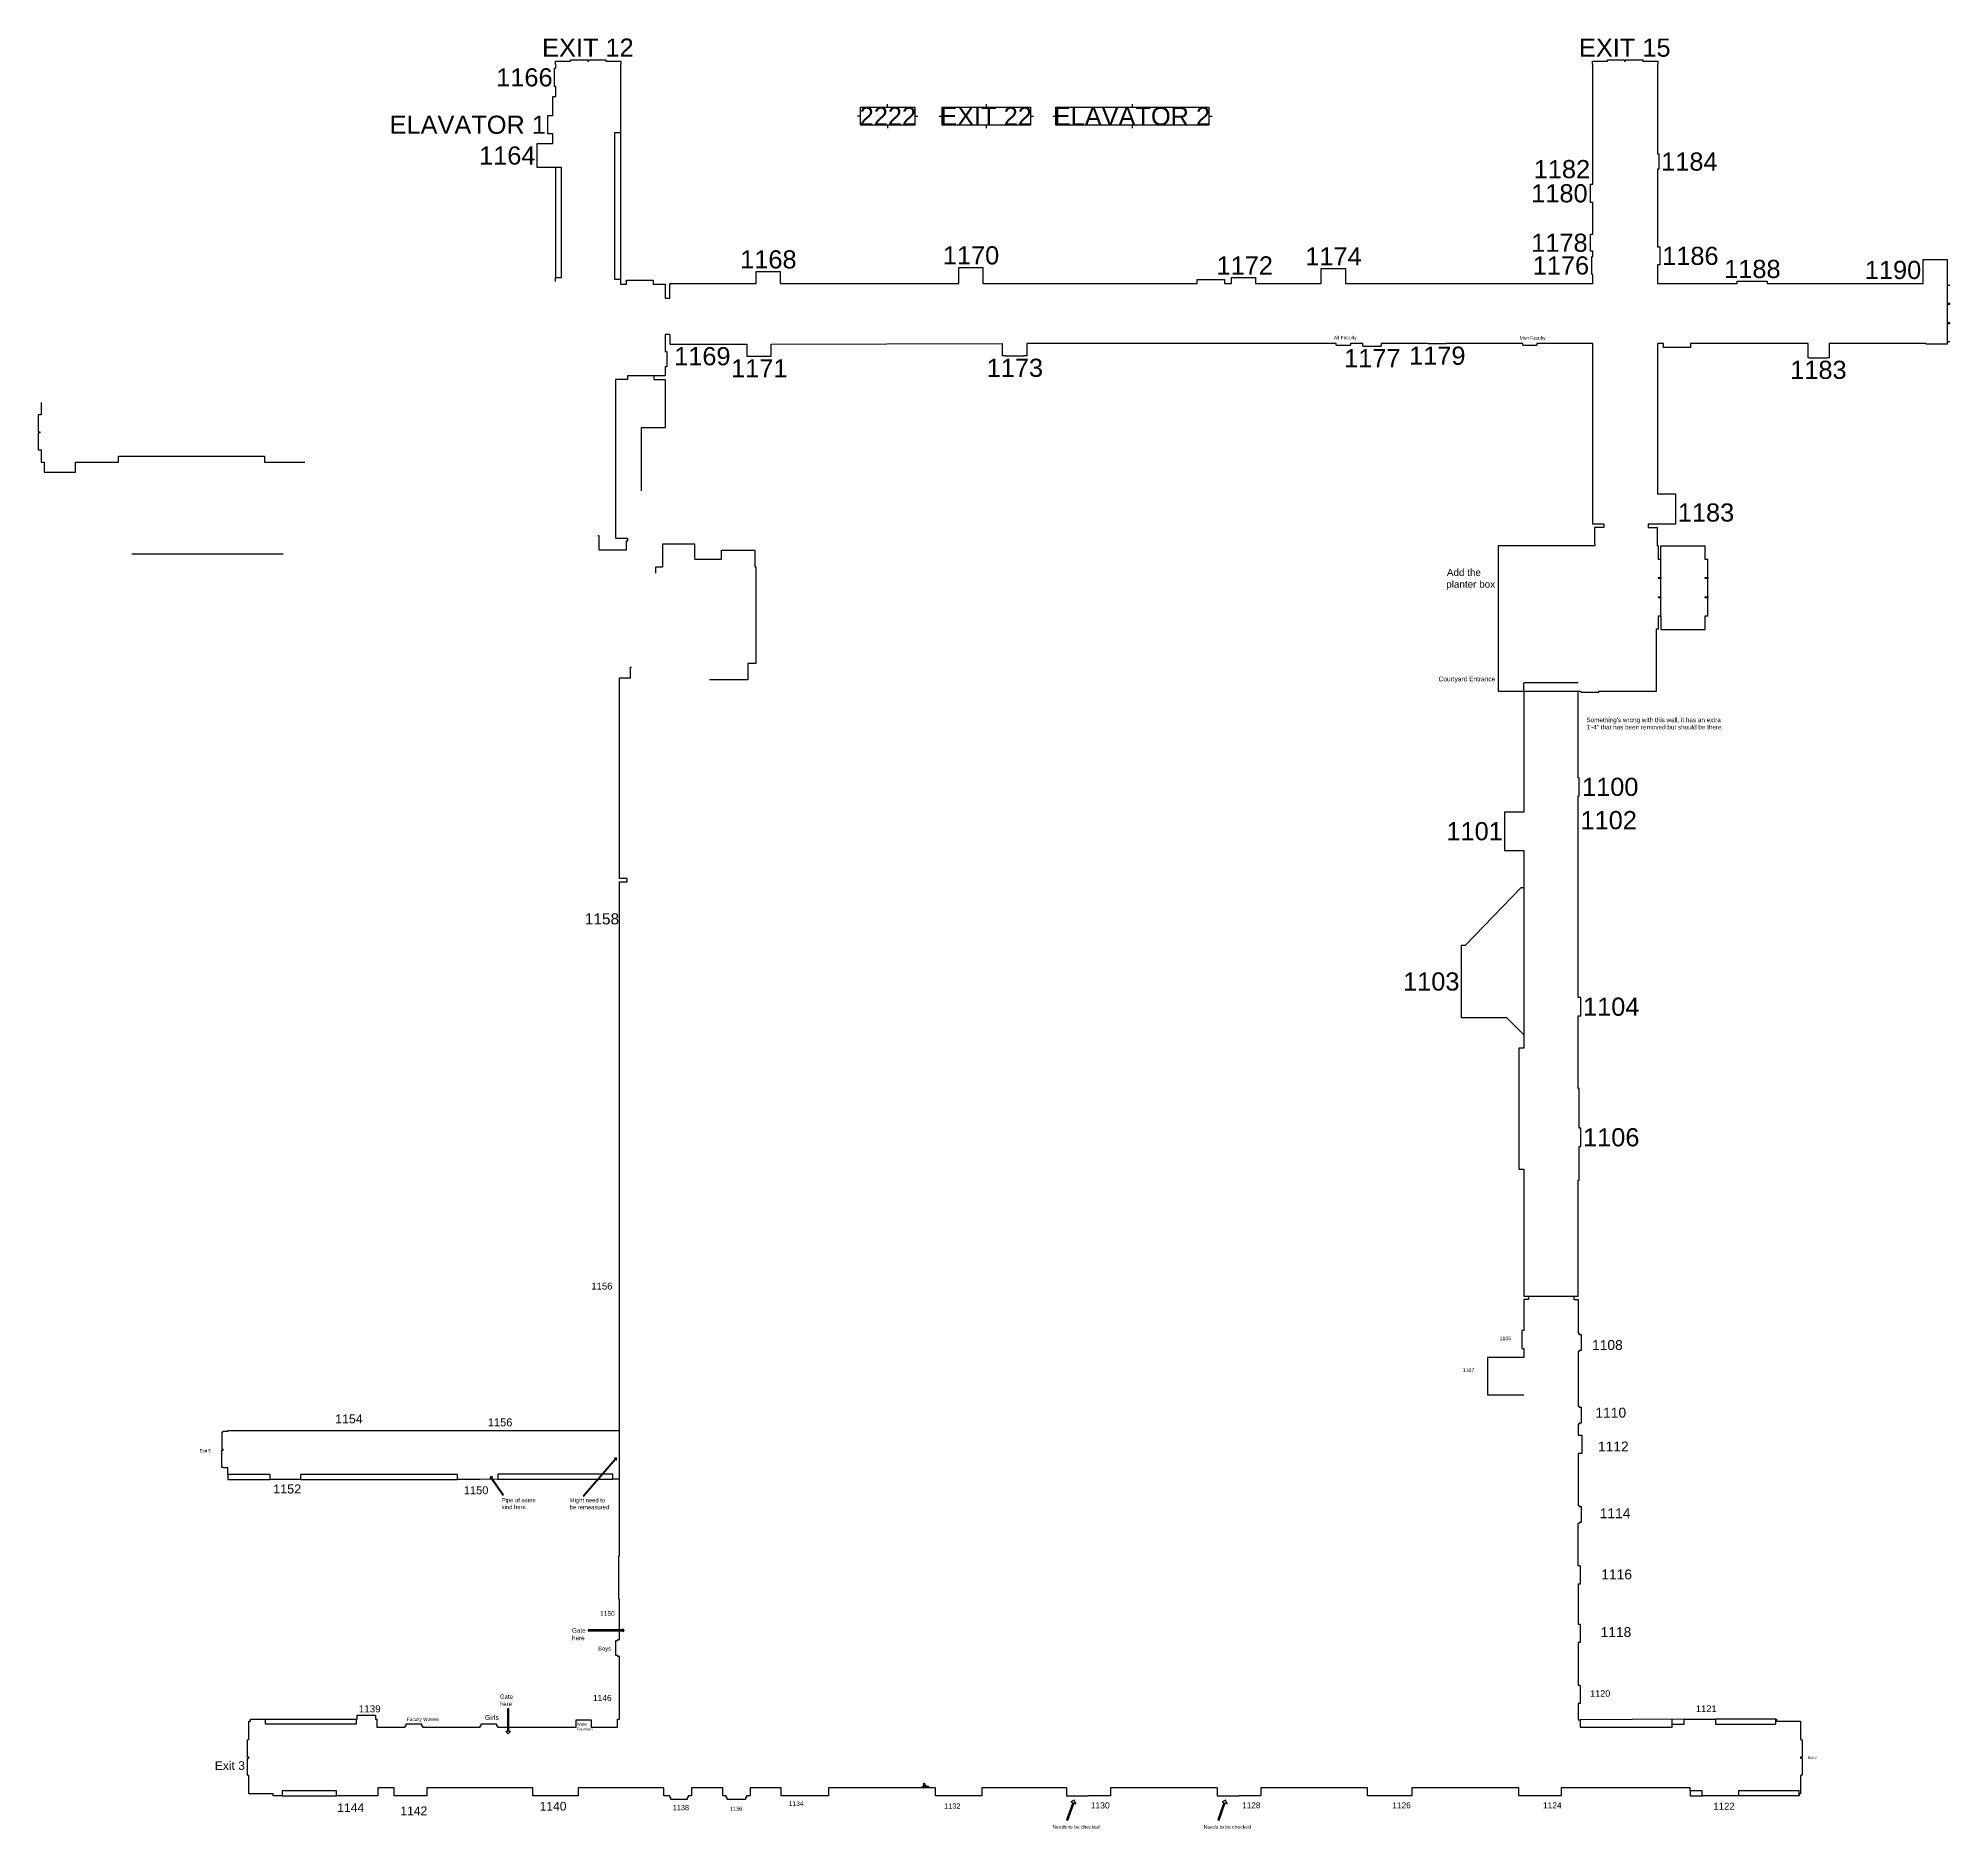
# Model space of a CAD drawing. Header units: inches. Extents: x 0 to 13986, y 0 to 7251.
# Drawn here: x 10194 to 13986, y 1372 to 4923 of the extents above; entities that cross this region are included whole.
import ezdxf

# ---------------------------------------------------------------- set-up
doc = ezdxf.new("R2010")
doc.units = ezdxf.units.IN
doc.header["$MEASUREMENT"] = 0
doc.layers.add('_Annotations', color=1, linetype='Continuous', lineweight=25)
doc.layers.add('Rooms', color=3, linetype='Continuous')
doc.styles.get("Standard").update_dxf_attribs({"font": 'arial.ttf'})
doc.styles.add('Standard 360', font='arial.ttf')

msp = doc.modelspace()

# ---------------------------------------------------------------- texts
at = {"layer": 'Rooms'}
for s, height, p in [('EXIT 12', 36, (11193.5, 4886)), ('EXIT 15', 36, (13250.5, 4886)), ('1166', 36, (11102.5, 4827)), ('2222', 36, (11823.5, 4750)), ('EXIT 22', 36, (11983.5, 4750)), ('ELAVATOR 2', 36, (12208.5, 4750)), ('ELAVATOR 1', 36, (10891, 4733)), ('1164', 36, (11068.5, 4672)), ('1182', 36, (13160.7, 4645)), ('1184', 36, (13413.5, 4660)), ('1180', 36, (13155.7, 4597)), ('1178', 36, (13155.7, 4499)), ('1168', 36, (11586.5, 4466)), ('1170', 36, (11988.5, 4474)), ('1172', 36, (12531.5, 4454)), ('1174', 36, (12707.5, 4472)), ('1176', 36, (13158.7, 4454)), ('1186', 36, (13415.5, 4473)), ('1188', 36, (13538.5, 4447)), ('1190', 36, (13817.5, 4445)), ('1169', 36, (11455.5, 4274)), ('1171', 36, (11568.5, 4250)), ('1173', 36, (12075.5, 4251)), ('1177', 36, (12784.5, 4270)), ('1179', 36, (12913.5, 4275)), ('1183', 36, (13669.5, 4247)), ('1183', 36, (13446.5, 3964)), ("Something's wrong with this wall, it has an extra ", 9, (13265.2, 3566.2)), ('1\'-4" that has been removed but should be there.', 9, (13265.2, 3551.8)), ('1100', 36, (13256.5, 3420)), ('1102', 36, (13253.5, 3354)), ('1101', 36, (12987.5, 3332)), ('1103', 36, (12901.5, 3034)), ('1104', 36, (13258.5, 2984)), ('1106', 36, (13258.5, 2725))]:
    msp.add_text(s, height=height, dxfattribs=at).set_placement(p)
at = {"layer": 'Rooms', "style": 'Standard 360'}
for s, height, p in [('All Faculty', 7.032, (12764, 4325.3)), ('Men Faculty', 6.737, (13132.8, 4324.7))]:
    msp.add_text(s, height=height, dxfattribs=at).set_placement(p)
at = {"layer": 'Rooms', "color": 1, "style": 'Standard 360'}
for s, height, p in [('Add the', 14.03, (12988.4, 3856.2)), ('planter box', 14.032, (12987.1, 3832.8)), ('Courtyard Entrance', 9.286, (12971.9, 3647.3))]:
    msp.add_text(s, height=height, dxfattribs=at).set_placement(p)
at = {"layer": 'Rooms', "attachment_point": 1, "style": 'Standard 360'}
for s, insert, char_height in [('1158', (11278.1, 3187.2), 21.98), ('1156', (11291.1, 2454.6), 13.52), ('1105', (13093, 2347.9), 7.35), ('1108', (13276.4, 2340.9), 19.58), ('1107', (13019.9, 2284.9), 7.35), ('1110', (13283.1, 2206.7), 19.58), ('1154', (10783.1, 2193.3), 17.54), ('1156', (11085.9, 2185.5), 15.68), ('Exit 5', (10514.1, 2124.5), 6.36), ('1112', (13288.2, 2139.6), 19.58), ('1152', (10660.1, 2054.5), 17.87), ('1150', (11038.3, 2050.8), 15.68), ('1114', (13291.7, 2007.2), 19.58), ('1116', (13294.8, 1885.9), 19.58), ('1150', (11308.7, 1803.4), 9.32), ('1118', (13293.4, 1771.6), 19.58), ('Boys', (11304.8, 1733.1), 8.2), ('1146', (11294.5, 1637.2), 11.9), ('1120', (13272.5, 1646.5), 12.89), ('1139', (10829.9, 1616.5), 13.96), ('Girls', (11080.2, 1597.2), 9.63), ('1121', (13482.2, 1616.5), 13.33), ('Faculty Women', (10925.7, 1592.1), 6.532), ('Exit 3', (10544.1, 1505.6), 17.16), ('Exit 2', (13704.4, 1515.5), 5.13), ('1144', (10787.1, 1421.9), 17.16), ('1142', (10912.4, 1415.8), 17.16), ('1140', (11188.6, 1425), 17.16), ('1138', (11452.8, 1418.9), 10.38), ('1136', (11565.6, 1415.4), 8.05), ('1134', (11682.8, 1426.3), 9.47), ('1132', (11990.9, 1421.9), 10.48), ('1130', (12281.8, 1424.1), 12.14), ('1128', (12582.5, 1424.1), 11.59), ('1126', (12880.1, 1424.1), 11.81), ('1124', (13179.1, 1424.1), 11.85), ('1122', (13517, 1423.3), 13.63), ('Needs to be checked', (12206.1, 1378.9), 7.12), ('Needs to be checked', (12506.1, 1378.9), 7.12)]:
    msp.add_mtext(s, dxfattribs=dict(at, insert=insert, char_height=char_height))
at = {"layer": 'Rooms', "color": 1, "attachment_point": 1, "style": 'Standard 360'}
for s, insert, char_height in [('Pipe of some\\Pkind here.', (11113.6, 2027.5), 8.247), ('Gate\\Phere', (11252.9, 1769.5), 8.96), ('Gate\\Phere', (11109.7, 1638), 8.61), ('Water\\PFountain', (11262.5, 1581.9), 5.7)]:
    msp.add_mtext(s, dxfattribs=dict(at, insert=insert, char_height=char_height))
at = {"layer": 'Rooms', "color": 2, "insert": (11248.4, 2027.3), "char_height": 8.298, "attachment_point": 1, "style": 'Standard 360'}
msp.add_mtext('Might need to\\Pbe remeasured. ', dxfattribs=at)

# ---------------------------------------------------------------- linework, layer by layer
at = {"layer": '_Annotations'}
for p, q in [((13981, 4433), (13981, 4397)), ((13981, 4395), (13981, 4359)), ((13981, 4357), (13981, 4321))]:
    msp.add_line(p, q, dxfattribs=at)
at = {"layer": '_Annotations', "color": 3}
for p, q in [((13981, 4397), (13981, 4395)), ((13981, 4359), (13981, 4357))]:
    msp.add_line(p, q, dxfattribs=at)
at = {"layer": 'Rooms', "color": 1}
for p, q in [((11218, 4827), (11218, 4863)), ((11250, 4880), (11284, 4880)), ((11286, 4880), (11320, 4880)), ((13307, 4880), (13341, 4880)), ((13343, 4880), (13377, 4880)), ((11205, 4733), (11205, 4769)), ((11205, 4769), (11215, 4769)), ((11184, 4672), (11184, 4708)), ((11215, 4733), (11205, 4733)), ((11337, 4735), (11337, 4445)), ((11349, 4735), (11337, 4735)), ((11232, 4666), (11220, 4666)), ((11232, 4448), (11232, 4666)), ((13278, 4645), (13278, 4681)), ((13409, 4693), (13409, 4663)), ((13273, 4597), (13273, 4633)), ((13273, 4500), (13273, 4534)), ((13276, 4454), (13276, 4490)), ((13411, 4509), (13411, 4473)), ((13933, 4445), (13933, 4481)), ((11220, 4448), (11232, 4448)), ((11337, 4445), (11349, 4445)), ((11624, 4460), (11660, 4460)), ((12026, 4468), (12062, 4468)), ((12569, 4448), (12605, 4448)), ((12745, 4466), (12781, 4466)), ((13564, 4441), (13624, 4441)), ((11499, 4316), (11523, 4316)), ((11606, 4292), (11642, 4292)), ((12113, 4293), (12149, 4293)), ((12769, 4314), (12797, 4314)), ((12822, 4312), (12858, 4312)), ((12951, 4317), (12987, 4317)), ((13139, 4314), (13167, 4314)), ((13707, 4289), (13743, 4289)), ((13442, 4000), (13442, 3964)), ((13413, 3853), (13413, 3889)), ((13506, 3853), (13506, 3889)), ((13413, 3815), (13413, 3851)), ((13506, 3815), (13506, 3851)), ((13413, 3777), (13413, 3813)), ((13506, 3777), (13506, 3813)), ((13090, 3669), (13090, 3633)), ((13254, 3626), (13290, 3626)), ((13251, 3420), (13251, 3456)), ((13103, 3386), (13103, 3350)), ((13249, 3360), (13249, 3384)), ((13103, 3350), (13103, 3314)), ((11347, 3169.4), (11347, 3205.4)), ((13017.1, 3052), (13017.1, 3088)), ((13017.1, 3016), (13017.1, 3052)), ((13254, 2984), (13254, 3020)), ((13254, 2725), (13254, 2761)), ((11347, 2428.4), (11347, 2464.4)), ((13150, 2428), (13240, 2428)), ((13255, 2352), (13255, 2320)), ((13069, 2296), (13069, 2260)), ((13255, 2208), (13255, 2176)), ((10558, 2158.4), (10558, 2124.4)), ((10774, 2161.4), (10810, 2161.4)), ((11096, 2161.4), (11132, 2161.4)), ((13256, 2152), (13256, 2116)), ((10558, 2088.4), (10558, 2122.4)), ((10704, 2064.4), (10668, 2064.4)), ((11070, 2064.5), (11034, 2064.5)), ((13255, 2011), (13255, 1979)), ((13253, 1893), (13253, 1857)), ((11347, 1780), (11347, 1816)), ((11340, 1715), (11340, 1745)), ((13253, 1777), (13253, 1741)), ((11347, 1615), (11347, 1651)), ((13253, 1656), (13253, 1620)), ((10827, 1597), (10863, 1597)), ((10924, 1580), (10954, 1580)), ((11073, 1580), (11103, 1580)), ((13253, 1588), (13253, 1573)), ((13253, 1573), (13435, 1573)), ((13435, 1573), (13435, 1589)), ((13435, 1579), (13459, 1579)), ((13459, 1579), (13459, 1589)), ((13478, 1589), (13514, 1589)), ((13521, 1589), (13521, 1579)), ((13521, 1579), (13641, 1579)), ((13641, 1585), (13641, 1589)), ((13641, 1579), (13641, 1585)), ((10609, 1514), (10609, 1548)), ((13693, 1548), (13693, 1514)), ((10609, 1478), (10609, 1512)), ((13693, 1512), (13693, 1478)), ((11951, 1459), (11952, 1459)), ((11951, 1456), (11954, 1456)), ((13495, 1447), (13471, 1447)), ((13495, 1437), (13495, 1447)), ((13687, 1447), (13567, 1447)), ((13567, 1447), (13567, 1437)), ((13687, 1437), (13687, 1447)), ((10827, 1437), (10791, 1437)), ((10944, 1437), (10908, 1437)), ((11221, 1437), (11185, 1437)), ((11481, 1430), (11449, 1430)), ((11597, 1430), (11561, 1430)), ((11713, 1437), (11677, 1437)), ((12022, 1437), (11986, 1437)), ((12313, 1437), (12277, 1437)), ((12611, 1437), (12575, 1437)), ((12911, 1437), (12875, 1437)), ((13210, 1437), (13174, 1437)), ((13551, 1437), (13515, 1437))]:
    msp.add_line(p, q, dxfattribs=at)
at = {"layer": 'Rooms'}
for p, q in [((11218, 4863), (11221, 4863)), ((11220, 4871), (11220, 4877)), ((11220, 4877), (11250, 4877)), ((11221, 4871), (11220, 4871)), ((11221, 4863), (11221, 4871)), ((11250, 4877), (11250, 4880)), ((11284, 4880), (11284, 4877)), ((11284, 4877), (11286, 4877)), ((11286, 4877), (11286, 4880)), ((11286, 4877), (11286, 4877)), ((11320, 4880), (11320, 4877)), ((11320, 4877), (11350, 4877)), ((11350, 4871), (11349, 4871)), ((11349, 4871), (11349, 4735)), ((11350, 4877), (11350, 4871)), ((13277, 4871), (13277, 4877)), ((13277, 4877), (13307, 4877)), ((13278, 4871), (13277, 4871)), ((13278, 4681), (13278, 4871)), ((13307, 4877), (13307, 4880)), ((13341, 4880), (13341, 4877)), ((13341, 4877), (13343, 4877)), ((13343, 4877), (13343, 4880)), ((13343, 4877), (13343, 4877)), ((13377, 4880), (13377, 4877)), ((13377, 4877), (13407, 4877)), ((13406, 4871), (13406, 4693)), ((13407, 4871), (13406, 4871)), ((13407, 4877), (13407, 4871)), ((11221, 4827), (11218, 4827)), ((11221, 4807), (11221, 4827)), ((11215, 4769), (11215, 4807)), ((11215, 4807), (11221, 4807)), ((11825, 4750), (11825, 4786)), ((11825, 4786), (11933, 4786)), ((11879, 4786), (11879, 4792)), ((11933, 4786), (11933, 4750)), ((11987.5, 4750), (11987.5, 4786)), ((11987.5, 4786), (12162.5, 4786)), ((12075, 4786), (12075, 4792)), ((12162.5, 4786), (12162.5, 4750)), ((12212.5, 4750), (12212.5, 4786)), ((12212.5, 4786), (12516.5, 4786)), ((12364.5, 4786), (12364.5, 4792)), ((12516.5, 4786), (12516.5, 4750)), ((11825, 4768), (11819, 4768)), ((11933, 4750), (11825, 4750)), ((11879, 4750), (11879, 4744)), ((11933, 4768), (11939, 4768)), ((11981.5, 4768), (11987.5, 4768)), ((12162.5, 4750), (11987.5, 4750)), ((12075, 4744), (12075, 4750)), ((12162.5, 4768), (12168.5, 4768)), ((12206.5, 4768), (12212.5, 4768)), ((12516.5, 4750), (12212.5, 4750)), ((12364.5, 4744), (12364.5, 4750)), ((12516.5, 4768), (12522.5, 4768)), ((11184, 4708), (11184, 4714)), ((11184, 4714), (11215, 4714)), ((11215, 4714), (11215, 4733)), ((11349, 4735), (11349, 4445)), ((11184, 4666), (11184, 4672)), ((11220, 4666), (11184, 4666)), ((11184, 4666), (11184, 4666)), ((11220, 4666), (11220, 4448)), ((13406, 4693), (13409, 4693)), ((13273, 4633), (13278, 4633)), ((13278, 4633), (13278, 4645)), ((13409, 4663), (13406, 4663)), ((13406, 4663), (13406, 4509)), ((13278, 4597), (13273, 4597)), ((13278, 4534), (13278, 4597)), ((13273, 4534), (13278, 4534)), ((13278, 4500), (13273, 4500)), ((13276, 4490), (13278, 4490)), ((13278, 4490), (13278, 4500)), ((13406, 4509), (13411, 4509)), ((13933, 4481), (13933, 4484)), ((13933, 4484), (13981, 4484)), ((13981, 4484), (13981, 4433)), ((11220, 4440), (11220, 4448)), ((11349, 4445), (11349, 4435)), ((11361, 4435), (11361, 4443)), ((11361, 4443), (11414, 4443)), ((11414, 4443), (11414, 4435)), ((11618, 4436), (11618, 4460)), ((11618, 4460), (11624, 4460)), ((11660, 4460), (11666, 4460)), ((11666, 4460), (11666, 4436)), ((12020, 4436), (12020, 4468)), ((12020, 4468), (12026, 4468)), ((12062, 4468), (12068, 4468)), ((12068, 4468), (12068, 4436)), ((12493, 4436), (12493, 4444)), ((12493, 4444), (12547, 4444)), ((12547, 4444), (12547, 4436)), ((12561, 4436), (12561, 4448)), ((12561, 4448), (12569, 4448)), ((12605, 4448), (12609, 4448)), ((12609, 4448), (12609, 4436)), ((12739, 4436), (12739, 4466)), ((12739, 4466), (12745, 4466)), ((12781, 4466), (12787, 4466)), ((12787, 4466), (12787, 4436)), ((13278, 4454), (13276, 4454)), ((13278, 4436), (13278, 4454)), ((13411, 4473), (13406, 4473)), ((13406, 4473), (13406, 4436)), ((13564, 4436), (13564, 4441)), ((13564, 4441), (13564, 4441)), ((13624, 4441), (13624, 4436)), ((13933, 4436), (13933, 4445)), ((11349, 4435), (11361, 4435)), ((11414, 4435), (11438, 4435)), ((11438, 4435), (11438, 4407)), ((11438, 4407), (11447, 4407)), ((11447, 4407), (11447, 4436)), ((11447, 4436), (11618, 4436)), ((11666, 4436), (12020, 4436)), ((12068, 4436), (12493, 4436)), ((12547, 4436), (12561, 4436)), ((12609, 4436), (12739, 4436)), ((12787, 4436), (13278, 4436)), ((13406, 4436), (13564, 4436)), ((13624, 4436), (13933, 4436)), ((13981, 4433), (13986, 4433)), ((13981, 4397), (13986, 4397)), ((13981, 4395), (13986, 4395)), ((13986, 4395), (13986, 4397)), ((11447, 4335), (11438, 4335)), ((11438, 4335), (11438, 4301)), ((11447, 4335), (11447, 4316)), ((13981, 4359), (13986, 4359)), ((13981, 4357), (13986, 4357)), ((13986, 4357), (13986, 4359)), ((11438, 4301), (11441, 4301)), ((11441, 4301), (11441, 4271)), ((11447, 4316), (11499, 4316)), ((11523, 4316), (11600, 4316)), ((11600, 4316), (11600, 4292)), ((11600, 4292), (11606, 4292)), ((11642, 4292), (11648, 4292)), ((11648, 4316), (12107, 4317)), ((11648, 4292), (11648, 4316)), ((12107, 4293), (12107, 4317)), ((12113, 4293), (12107, 4293)), ((12155, 4293), (12149, 4293)), ((12769, 4317), (12155, 4317)), ((12155, 4317), (12155, 4293)), ((12769, 4314), (12769, 4317)), ((12822, 4317), (12797, 4317)), ((12797, 4317), (12797, 4314)), ((12822, 4312), (12822, 4317)), ((12951, 4317), (12858, 4317)), ((12858, 4317), (12858, 4312)), ((13139, 4317), (12987, 4317)), ((13139, 4314), (13139, 4317)), ((13278, 4317), (13167, 4317)), ((13167, 4317), (13167, 4314)), ((13278, 3959), (13278, 4317)), ((13406, 4317), (13406, 4019)), ((13418, 4317), (13406, 4317)), ((13418, 4309), (13418, 4317)), ((13472, 4309), (13418, 4309)), ((13705, 4317), (13472, 4317)), ((13472, 4317), (13472, 4309)), ((13705, 4289), (13705, 4317)), ((13707, 4289), (13705, 4289)), ((13747, 4289), (13743, 4289)), ((13939, 4317), (13747, 4317)), ((13747, 4317), (13747, 4289)), ((13939, 4316), (13939, 4317)), ((13981, 4316), (13939, 4316)), ((13981, 4321), (13981, 4316)), ((13981, 4321), (13986, 4321)), ((11363, 4253), (11363, 4246)), ((11438, 4253), (11415, 4253)), ((11415, 4253), (11415, 4246)), ((11441, 4271), (11438, 4271)), ((11438, 4271), (11438, 4253)), ((11339, 4246), (11339, 3931)), ((11363, 4246), (11339, 4246)), ((11415, 4246), (11438, 4246)), ((11438, 4246), (11438, 4150)), ((10200, 4176), (10194, 4176)), ((10194, 4176), (10194, 4142)), ((10200, 4200), (10200, 4176)), ((10194, 4142), (10197, 4142)), ((10197, 4140), (10194, 4140)), ((10194, 4140), (10194, 4106)), ((10197, 4142), (10197, 4140)), ((11438, 4150), (11390, 4150)), ((11390, 4150), (11390, 4025)), ((10194, 4106), (10200, 4106)), ((10200, 4106), (10200, 4082)), ((10200, 4082), (10206, 4082)), ((10206, 4082), (10206, 4062)), ((10206, 4062), (10212, 4062)), ((10212, 4062), (10248, 4062)), ((10248, 4062), (10268, 4062)), ((10268, 4062), (10268, 4082)), ((10268, 4082), (10296, 4082)), ((10296, 4082), (10332, 4082)), ((10332, 4082), (10353, 4082)), ((10353, 4094), (10643, 4094)), ((10353, 4082), (10353, 4094)), ((10643, 4094), (10643, 4082)), ((10643, 4082), (10687, 4082)), ((10687, 4082), (10723, 4082)), ((13406, 4019), (13442, 4019)), ((13442, 4019), (13442, 4000)), ((13300, 3959), (13278, 3959)), ((13300, 3952), (13281, 3952)), ((13281, 3952), (13281, 3920)), ((13300, 3959), (13300, 3952)), ((13442, 3959), (13388, 3959)), ((13388, 3959), (13388, 3952)), ((13388, 3952), (13406, 3952)), ((13406, 3916), (13406, 3952)), ((13442, 3964), (13442, 3959)), ((11307, 3936), (11304, 3936)), ((11307, 3907), (11307, 3936)), ((11360, 3907), (11307, 3907)), ((11339, 3931), (11363, 3931)), ((11363, 3925), (11360, 3925)), ((11360, 3925), (11360, 3907)), ((11363, 3931), (11363, 3925)), ((11434.6, 3919.4), (11432.6, 3919.4)), ((11432.6, 3919.4), (11432.6, 3873.4)), ((11496.6, 3919.4), (11494.6, 3919.4)), ((11496.6, 3889.4), (11496.6, 3919.4)), ((11549.6, 3889.4), (11549.6, 3907.4)), ((11549.6, 3907.4), (11551.6, 3907.4)), ((11613.6, 3907.4), (11615.6, 3907.4)), ((11615.6, 3907.4), (11615.6, 3874.4)), ((13282, 3916), (13090, 3916)), ((13090, 3916), (13090, 3669)), ((13281, 3920), (13282, 3920)), ((13282, 3920), (13282, 3916)), ((13408, 3916), (13406, 3916)), ((13408, 3889), (13408, 3916)), ((13413, 3889), (13413, 3916)), ((13413, 3916), (13501, 3916)), ((13501, 3889), (13501, 3916)), ((10380, 3900), (10680, 3900)), ((11432.6, 3873.4), (11418.6, 3873.4)), ((11418.6, 3873.4), (11418.6, 3861.4)), ((11496.6, 3889.4), (11549.6, 3889.4)), ((11615.6, 3874.4), (11617.6, 3874.4)), ((11617.6, 3874.4), (11617.6, 3682.4)), ((13413, 3889), (13408, 3889)), ((13506, 3889), (13501, 3889)), ((13408, 3851), (13408, 3853)), ((13408, 3853), (13413, 3853)), ((13413, 3851), (13408, 3851)), ((13413, 3853), (13413, 3851)), ((13501, 3851), (13501, 3853)), ((13501, 3853), (13506, 3853)), ((13506, 3851), (13501, 3851)), ((13506, 3853), (13506, 3851)), ((13408, 3813), (13408, 3815)), ((13408, 3815), (13413, 3815)), ((13413, 3813), (13408, 3813)), ((13413, 3815), (13413, 3813)), ((13501, 3813), (13501, 3815)), ((13501, 3815), (13506, 3815)), ((13506, 3813), (13501, 3813)), ((13506, 3815), (13506, 3813)), ((13408, 3751), (13408, 3777)), ((13408, 3777), (13413, 3777)), ((13413, 3777), (13413, 3750)), ((13501, 3750), (13501, 3777)), ((13501, 3777), (13506, 3777)), ((13404, 3751), (13408, 3751)), ((13404, 3628), (13404, 3751)), ((13413, 3750), (13501, 3750)), ((11617.6, 3682.4), (11601.6, 3682.4)), ((11601.6, 3682.4), (11601.6, 3650.4)), ((11601.6, 3650.4), (11596.6, 3650.4)), ((13090, 3633), (13090, 3628)), ((13090, 3628), (13141, 3628)), ((13141, 3628), (13141, 3388)), ((13249, 3628), (13254, 3628)), ((13249, 3456), (13249, 3628)), ((13254, 3628), (13254, 3626)), ((13290, 3626), (13290, 3628)), ((13290, 3628), (13404, 3628)), ((13251, 3456), (13249, 3456)), ((13249, 3384), (13249, 3420)), ((13249, 3420), (13251, 3420)), ((13141, 3388), (13103, 3388)), ((13103, 3388), (13103, 3386)), ((13249, 3020), (13249, 3360)), ((13103, 3314), (13103, 3312)), ((13103, 3312), (13141, 3312)), ((13141, 3312), (13141, 3238)), ((13025.1, 3124), (13135, 3238)), ((13141, 3238), (13135, 3238)), ((11347, 2722.4), (11347, 3169.4)), ((13017.1, 3088), (13017.1, 3124)), ((13017.1, 3124), (13025.1, 3124)), ((13017.1, 2980), (13017.1, 3016)), ((13254, 3020), (13249, 3020)), ((13107.1, 2980), (13017.1, 2980)), ((13141, 2946), (13107.1, 2980)), ((13249, 2840), (13249, 2984)), ((13249, 2984), (13254, 2984)), ((13141, 2920), (13131, 2920)), ((13131, 2920), (13131, 2680)), ((13141, 2946), (13141, 2920)), ((13251, 2840), (13249, 2840)), ((13251, 2761), (13251, 2840)), ((13254, 2761), (13251, 2761)), ((11347, 2464.4), (11347, 2722.4)), ((13251, 2658), (13251, 2725)), ((13251, 2725), (13254, 2725)), ((13131, 2680), (13141, 2680)), ((13141, 2680), (13141, 2428)), ((13249, 2428), (13249, 2658)), ((13249, 2658), (13251, 2658)), ((11347, 2161.4), (11347, 2428.4)), ((13141, 2428), (13150, 2428)), ((13240, 2428), (13249, 2428)), ((13249, 2318), (13249, 2210)), ((13249, 2174), (13249, 2152)), ((10558, 2124.4), (10561, 2124.4)), ((10561, 2122.4), (10561, 2124.4)), ((10570, 2159.4), (10570, 2161.4)), ((10570, 2161.4), (10774, 2161.4)), ((10810, 2161.4), (11096, 2161.4)), ((11132, 2161.4), (11347, 2161.4)), ((13249, 2152), (13256, 2152)), ((10558, 2122.4), (10561, 2122.4)), ((10570, 2074.4), (10570, 2064.4)), ((10570, 2064.4), (10654, 2064.4)), ((10668, 2064.4), (10654, 2064.4)), ((10714, 2064.5), (10704, 2064.4)), ((10714, 2064.5), (11026, 2064.5)), ((11034, 2064.5), (11026, 2064.5)), ((11106, 2065), (11070, 2064.5)), ((11106, 2065), (11334, 2065)), ((13249, 1893), (13249, 1977)), ((13253, 1893), (13249, 1893)), ((13253, 1857), (13249, 1857)), ((13249, 1857), (13249, 1777)), ((11347, 1747), (11347, 1780)), ((13253, 1777), (13249, 1777)), ((11347, 1651), (11347, 1713)), ((13253, 1741), (13249, 1741)), ((13249, 1741), (13249, 1656)), ((13253, 1656), (13249, 1656)), ((13253, 1620), (13249, 1620)), ((13249, 1620), (13249, 1588)), ((10612, 1549), (10612, 1585)), ((10612, 1585), (10615, 1585)), ((10615, 1585), (10615, 1589)), ((13249, 1588), (13253, 1588)), ((13459, 1589), (13253, 1588)), ((13459, 1589), (13478, 1589)), ((13514, 1589), (13521, 1589)), ((13641, 1589), (13521, 1589)), ((13641, 1589), (13642, 1589)), ((13642, 1589), (13642, 1585)), ((13642, 1585), (13690, 1585)), ((13690, 1585), (13690, 1549)), ((10609, 1548), (10610, 1548)), ((10610, 1548), (10610, 1549)), ((10610, 1549), (10612, 1549)), ((13690, 1549), (13692, 1549)), ((13692, 1549), (13692, 1548)), ((13692, 1548), (13693, 1548)), ((10612, 1514), (10609, 1514)), ((10609, 1512), (10612, 1512)), ((10612, 1512), (10612, 1514)), ((13693, 1514), (13690, 1514)), ((13690, 1514), (13690, 1512)), ((13690, 1512), (13693, 1512)), ((10610, 1478), (10609, 1478)), ((10610, 1477), (10610, 1478)), ((10612, 1477), (10610, 1477)), ((10612, 1441), (10612, 1477)), ((10660, 1441), (10612, 1441)), ((10660, 1437), (10660, 1441)), ((11265, 1453), (11265, 1437)), ((12234, 1453), (12234, 1437)), ((13471, 1447), (13471, 1453)), ((13690, 1441), (13687, 1441)), ((13687, 1441), (13687, 1437)), ((13692, 1477), (13690, 1477)), ((13690, 1477), (13690, 1441)), ((13693, 1478), (13692, 1478)), ((13692, 1478), (13692, 1477)), ((10678, 1437), (10660, 1437)), ((10678, 1437), (10786, 1437)), ((10791, 1437), (10786, 1437)), ((11265, 1437), (11221, 1437)), ((11599, 1434), (11597, 1434)), ((11597, 1434), (11597, 1430)), ((11599, 1437), (11599, 1434)), ((12234, 1437), (12277, 1437)), ((12321, 1437), (12313, 1437)), ((13515, 1437), (13495, 1437)), ((13687, 1437), (13551, 1437))]:
    msp.add_line(p, q, dxfattribs=at)
at = {"layer": 'Rooms', "color": 2}
for p, q in [((11415, 4253), (11363, 4253)), ((13249, 3644), (13141, 3644)), ((13141, 3628), (13141, 3644)), ((13141, 3628), (13249, 3628)), ((13141, 3238), (13141, 2946)), ((11347, 2065), (11347, 2161.4))]:
    msp.add_line(p, q, dxfattribs=at)
at = {"layer": 'Rooms', "color": 7}
for p, q in [((11494.6, 3919.4), (11434.6, 3919.4)), ((11551.6, 3907.4), (11613.6, 3907.4)), ((11596.6, 3650.4), (11525.6, 3650.4))]:
    msp.add_line(p, q, dxfattribs=at)
at = {"layer": 'Rooms'}
for points in [[(11347, 3654.4), (11369, 3654.4), (11369, 3675.4), (11371, 3675.4)], [(11347, 3205.4), (11347, 3249.4), (11362, 3249.4), (11362, 3256.4), (11347, 3256.4), (11347, 3654.4)], [(13150, 2428), (13150, 2421), (13141, 2421), (13141, 2360), (13137, 2360), (13137, 2324), (13141, 2324), (13141, 2306), (13069, 2306), (13069, 2296)], [(13240, 2428), (13240, 2421), (13249, 2421), (13249, 2354)], [(13249, 2354), (13251, 2354), (13251, 2352), (13255, 2352)], [(13255, 2320), (13251, 2320), (13251, 2318), (13249, 2318)], [(13069, 2260), (13069, 2232), (13141, 2232)], [(13249, 2210), (13251, 2210), (13251, 2208), (13255, 2208)], [(13255, 2176), (13251, 2176), (13251, 2174), (13249, 2174)], [(10570, 2159.4), (10560, 2159.4), (10560, 2158.4), (10558, 2158.4)], [(10570, 2074.4), (10570, 2087.4), (10560, 2087.4), (10560, 2088.4), (10558, 2088.4)], [(13256, 2116), (13249, 2116), (13249, 2013)], [(11347, 1816), (11347, 1827), (11346, 1827), (11346, 1913), (11347, 1913), (11347, 2065), (11334, 2065)], [(13249, 2013), (13251, 2013), (13251, 2011), (13255, 2011)], [(13255, 1979), (13251, 1979), (13251, 1977), (13249, 1977)], [(11340, 1745), (11344, 1745), (11344, 1747), (11347, 1747)], [(11347, 1713), (11344, 1713), (11344, 1715), (11340, 1715)], [(10825, 1589), (10827, 1589), (10827, 1597)], [(10863, 1597), (10863, 1589), (10866, 1589), (10866, 1573), (10922, 1573), (10922, 1576), (10924, 1576), (10924, 1580)], [(11105, 1573), (11261, 1573), (11261, 1588), (11291, 1588), (11291, 1573), (11343, 1573), (11343, 1589), (11347, 1589), (11347, 1615)], [(10615, 1589), (10825, 1589)], [(10954, 1580), (10954, 1576), (10956, 1576), (10956, 1573), (11071, 1573)], [(11071, 1573), (11071, 1576), (11073, 1576), (11073, 1580)], [(11103, 1580), (11103, 1576), (11105, 1576), (11105, 1573)], [(10908, 1437), (10900, 1437), (10900, 1453), (10868, 1453), (10868, 1437), (10827, 1437)], [(11185, 1437), (11175, 1437), (11175, 1453), (10965, 1453), (10965, 1437), (10944, 1437)], [(11449, 1430), (11449, 1434), (11447, 1434), (11447, 1437), (11435, 1437), (11435, 1453), (11265, 1453)], [(11561, 1430), (11561, 1434), (11559, 1434), (11559, 1437), (11552, 1437), (11552, 1453), (11490, 1453), (11490, 1437), (11483, 1437), (11483, 1434), (11481, 1434), (11481, 1430)], [(11677, 1437), (11668, 1437), (11668, 1453), (11606, 1453), (11606, 1437), (11599, 1437)], [(11948, 1453), (11762, 1453), (11762, 1437), (11713, 1437)], [(11986, 1437), (11974, 1437), (11974, 1453), (11960, 1453), (11948, 1453)], [(12234, 1453), (12066, 1453), (12066, 1437), (12022, 1437)], [(12533, 1453), (12321, 1453), (12321, 1437)], [(12533, 1453), (12533, 1437), (12575, 1437)], [(12875, 1437), (12831, 1437), (12831, 1453), (12619, 1453), (12619, 1437), (12611, 1437)], [(13131, 1453), (12919, 1453), (12919, 1437), (12911, 1437)], [(13174, 1437), (13131, 1437), (13131, 1453)], [(13471, 1453), (13215, 1453), (13215, 1437), (13210, 1437)], [(13471, 1447), (13471, 1437), (13495, 1437)]]:
    msp.add_lwpolyline(points, dxfattribs=at)
at = {"layer": 'Rooms', "color": 2}
msp.add_lwpolyline([(11276.2, 2031.1), (11339.7, 2104.4), (11341.4, 2102.9), (11341.1, 2107.1), (11336.9, 2106.8), (11338.6, 2105.4), (11275.1, 2032.1)], close=True, dxfattribs=at)
at = {"layer": 'Rooms', "color": 1}
for points in [[(10654, 2064.4), (10654, 2074.4), (10570, 2074.4)], [(11026, 2064.5), (11026, 2074.5), (10714, 2074.5), (10714, 2064.5)], [(11334, 2065), (11334, 2075), (11106, 2075), (11106, 2065)], [(10825, 1589), (10825, 1579), (10645, 1579), (10645, 1589)], [(10786, 1437), (10786, 1447), (10678, 1447), (10678, 1437)], [(11948, 1453), (11948, 1456), (11951, 1456), (11951, 1459), (11951, 1462), (11952, 1462), (11952, 1459), (11954, 1459), (11954, 1456), (11960, 1456), (11960, 1453)], [(13471, 1447), (13471, 1437), (13495, 1437)]]:
    msp.add_lwpolyline(points, dxfattribs=at)
for points in [[(11116.7, 2034.1), (11093.3, 2068.1), (11095.1, 2069.4), (11091, 2070.2), (11090.2, 2066.1), (11092.1, 2067.3), (11115.5, 2033.3)], [(11284.8, 1764.4), (11353.4, 1764.4), (11353.4, 1762), (11356.6, 1765.2), (11353.4, 1768.4), (11353.4, 1766), (11284.8, 1766)], [(11125.1, 1609.6), (11125.1, 1564.6), (11121.9, 1564.6), (11126.2, 1560.2), (11130.6, 1564.6), (11127.3, 1564.6), (11127.3, 1609.6)]]:
    msp.add_lwpolyline(points, close=True, dxfattribs=at)
at = {"layer": 'Rooms'}
for points in [[(12236.5, 1388.7), (12248.7, 1422.8), (12252.4, 1421.4), (12249.3, 1428.2), (12242.5, 1425), (12246.2, 1423.7), (12234, 1389.6)], [(12536.5, 1388.7), (12548.7, 1422.8), (12552.4, 1421.4), (12549.3, 1428.2), (12542.5, 1425), (12546.2, 1423.7), (12534, 1389.6)]]:
    msp.add_lwpolyline(points, close=True, dxfattribs=at)

msp.set_redraw_order([(e.dxf.handle, doc.entitydb.next_handle()) for e in msp.query("TEXT MTEXT ATTDEF DIMENSION ARC_DIMENSION")])  # texts and dimensions are drawn at this point

doc.saveas('drawing.dxf')
